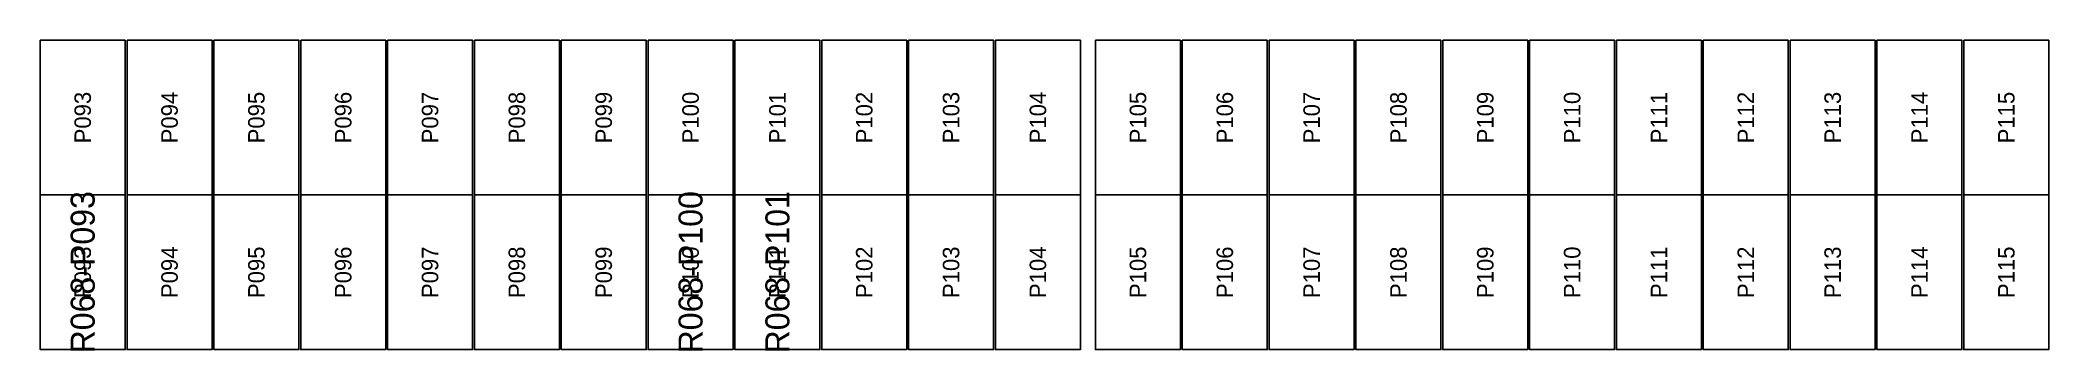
# Model space of a CAD drawing. Extents: x 296295 to 296770, y 651564 to 652121.
# Drawn here: x 296635.38 to 296662.17, y 651848.51 to 651852.65 of the extents above; entities that cross this region are included whole.
import ezdxf
from ezdxf.enums import TextEntityAlignment as Align

# ---------------------------------------------------------------- set-up
doc = ezdxf.new("R2010")
doc.units = 0

msp = doc.modelspace()

# ---------------------------------------------------------------- texts
at = {"layer": 'DEFECT_LABELS'}
for s, p in [('R068-P093', (296635.949, 651849.558)), ('R068-P100', (296644.055, 651849.558)), ('R068-P101', (296645.213, 651849.558))]:
    msp.add_text(s, height=0.32, rotation=90, dxfattribs=at).set_placement(p, align=Align.MIDDLE_CENTER)
at = {"layer": 'PANEL_POSITION'}
for s, p in [('P093', (296635.949, 651851.621)), ('P094', (296637.107, 651851.621)), ('P095', (296638.265, 651851.621)), ('P096', (296639.423, 651851.621)), ('P097', (296640.581, 651851.621)), ('P098', (296641.739, 651851.621)), ('P099', (296642.897, 651851.621)), ('P100', (296644.055, 651851.621)), ('P101', (296645.213, 651851.621)), ('P102', (296646.371, 651851.621)), ('P103', (296647.529, 651851.621)), ('P104', (296648.687, 651851.621)), ('P105', (296650.021, 651851.621)), ('P106', (296651.179, 651851.621)), ('P107', (296652.337, 651851.621)), ('P108', (296653.495, 651851.621)), ('P109', (296654.653, 651851.621)), ('P110', (296655.811, 651851.621)), ('P111', (296656.969, 651851.621)), ('P112', (296658.127, 651851.621)), ('P113', (296659.285, 651851.621)), ('P114', (296660.443, 651851.621)), ('P115', (296661.601, 651851.621)), ('P093', (296635.949, 651849.558)), ('P094', (296637.107, 651849.558)), ('P095', (296638.265, 651849.558)), ('P096', (296639.423, 651849.558)), ('P097', (296640.581, 651849.558)), ('P098', (296641.739, 651849.558)), ('P099', (296642.897, 651849.558)), ('P100', (296644.055, 651849.558)), ('P101', (296645.213, 651849.558)), ('P102', (296646.371, 651849.558)), ('P103', (296647.529, 651849.558)), ('P104', (296648.687, 651849.558)), ('P105', (296650.021, 651849.558)), ('P106', (296651.179, 651849.558)), ('P107', (296652.337, 651849.558)), ('P108', (296653.495, 651849.558)), ('P109', (296654.653, 651849.558)), ('P110', (296655.811, 651849.558)), ('P111', (296656.969, 651849.558)), ('P112', (296658.127, 651849.558)), ('P113', (296659.285, 651849.558)), ('P114', (296660.443, 651849.558)), ('P115', (296661.601, 651849.558))]:
    msp.add_text(s, height=0.22, rotation=90, dxfattribs=at).set_placement(p, align=Align.MIDDLE_CENTER)

# ---------------------------------------------------------------- linework, layer by layer
at = {"layer": 'DEFECTIVE_PANELS'}
for points in [[(296635.382, 651850.59), (296636.516, 651850.59), (296636.516, 651848.527), (296635.382, 651848.527)], [(296643.488, 651850.59), (296644.622, 651850.59), (296644.622, 651848.527), (296643.488, 651848.527)], [(296644.646, 651850.59), (296645.78, 651850.59), (296645.78, 651848.527), (296644.646, 651848.527)]]:
    msp.add_lwpolyline(points, close=True, dxfattribs=at)
at = {"layer": 'PANELS_MASTER'}
for points in [[(296635.382, 651852.653), (296636.516, 651852.653), (296636.516, 651850.59), (296635.382, 651850.59)], [(296636.54, 651852.653), (296637.674, 651852.653), (296637.674, 651850.59), (296636.54, 651850.59)], [(296637.698, 651852.653), (296638.832, 651852.653), (296638.832, 651850.59), (296637.698, 651850.59)], [(296638.856, 651852.653), (296639.99, 651852.653), (296639.99, 651850.59), (296638.856, 651850.59)], [(296640.014, 651852.653), (296641.148, 651852.653), (296641.148, 651850.59), (296640.014, 651850.59)], [(296641.172, 651852.653), (296642.306, 651852.653), (296642.306, 651850.59), (296641.172, 651850.59)], [(296642.33, 651852.653), (296643.464, 651852.653), (296643.464, 651850.59), (296642.33, 651850.59)], [(296643.488, 651852.653), (296644.622, 651852.653), (296644.622, 651850.59), (296643.488, 651850.59)], [(296644.646, 651852.653), (296645.78, 651852.653), (296645.78, 651850.59), (296644.646, 651850.59)], [(296645.804, 651852.653), (296646.938, 651852.653), (296646.938, 651850.59), (296645.804, 651850.59)], [(296646.962, 651852.653), (296648.096, 651852.653), (296648.096, 651850.59), (296646.962, 651850.59)], [(296648.12, 651852.653), (296649.254, 651852.653), (296649.254, 651850.59), (296648.12, 651850.59)], [(296649.454, 651852.653), (296650.588, 651852.653), (296650.588, 651850.59), (296649.454, 651850.59)], [(296650.612, 651852.653), (296651.746, 651852.653), (296651.746, 651850.59), (296650.612, 651850.59)], [(296651.77, 651852.653), (296652.904, 651852.653), (296652.904, 651850.59), (296651.77, 651850.59)], [(296652.928, 651852.653), (296654.062, 651852.653), (296654.062, 651850.59), (296652.928, 651850.59)], [(296654.086, 651852.653), (296655.22, 651852.653), (296655.22, 651850.59), (296654.086, 651850.59)], [(296655.244, 651852.653), (296656.378, 651852.653), (296656.378, 651850.59), (296655.244, 651850.59)], [(296656.402, 651852.653), (296657.536, 651852.653), (296657.536, 651850.59), (296656.402, 651850.59)], [(296657.56, 651852.653), (296658.694, 651852.653), (296658.694, 651850.59), (296657.56, 651850.59)], [(296658.718, 651852.653), (296659.852, 651852.653), (296659.852, 651850.59), (296658.718, 651850.59)], [(296659.876, 651852.653), (296661.01, 651852.653), (296661.01, 651850.59), (296659.876, 651850.59)], [(296661.034, 651852.653), (296662.168, 651852.653), (296662.168, 651850.59), (296661.034, 651850.59)], [(296636.54, 651850.59), (296637.674, 651850.59), (296637.674, 651848.527), (296636.54, 651848.527)], [(296637.698, 651850.59), (296638.832, 651850.59), (296638.832, 651848.527), (296637.698, 651848.527)], [(296638.856, 651850.59), (296639.99, 651850.59), (296639.99, 651848.527), (296638.856, 651848.527)], [(296640.014, 651850.59), (296641.148, 651850.59), (296641.148, 651848.527), (296640.014, 651848.527)], [(296641.172, 651850.59), (296642.306, 651850.59), (296642.306, 651848.527), (296641.172, 651848.527)], [(296642.33, 651850.59), (296643.464, 651850.59), (296643.464, 651848.527), (296642.33, 651848.527)], [(296645.804, 651850.59), (296646.938, 651850.59), (296646.938, 651848.527), (296645.804, 651848.527)], [(296646.962, 651850.59), (296648.096, 651850.59), (296648.096, 651848.527), (296646.962, 651848.527)], [(296648.12, 651850.59), (296649.254, 651850.59), (296649.254, 651848.527), (296648.12, 651848.527)], [(296649.454, 651850.59), (296650.588, 651850.59), (296650.588, 651848.527), (296649.454, 651848.527)], [(296650.612, 651850.59), (296651.746, 651850.59), (296651.746, 651848.527), (296650.612, 651848.527)], [(296651.77, 651850.59), (296652.904, 651850.59), (296652.904, 651848.527), (296651.77, 651848.527)], [(296652.928, 651850.59), (296654.062, 651850.59), (296654.062, 651848.527), (296652.928, 651848.527)], [(296654.086, 651850.59), (296655.22, 651850.59), (296655.22, 651848.527), (296654.086, 651848.527)], [(296655.244, 651850.59), (296656.378, 651850.59), (296656.378, 651848.527), (296655.244, 651848.527)], [(296656.402, 651850.59), (296657.536, 651850.59), (296657.536, 651848.527), (296656.402, 651848.527)], [(296657.56, 651850.59), (296658.694, 651850.59), (296658.694, 651848.527), (296657.56, 651848.527)], [(296658.718, 651850.59), (296659.852, 651850.59), (296659.852, 651848.527), (296658.718, 651848.527)], [(296659.876, 651850.59), (296661.01, 651850.59), (296661.01, 651848.527), (296659.876, 651848.527)], [(296661.034, 651850.59), (296662.168, 651850.59), (296662.168, 651848.527), (296661.034, 651848.527)]]:
    msp.add_lwpolyline(points, close=True, dxfattribs=at)

msp.set_redraw_order([(e.dxf.handle, doc.entitydb.next_handle()) for e in msp.query("TEXT MTEXT ATTDEF DIMENSION ARC_DIMENSION")])  # texts and dimensions are drawn at this point

doc.saveas('drawing.dxf')
